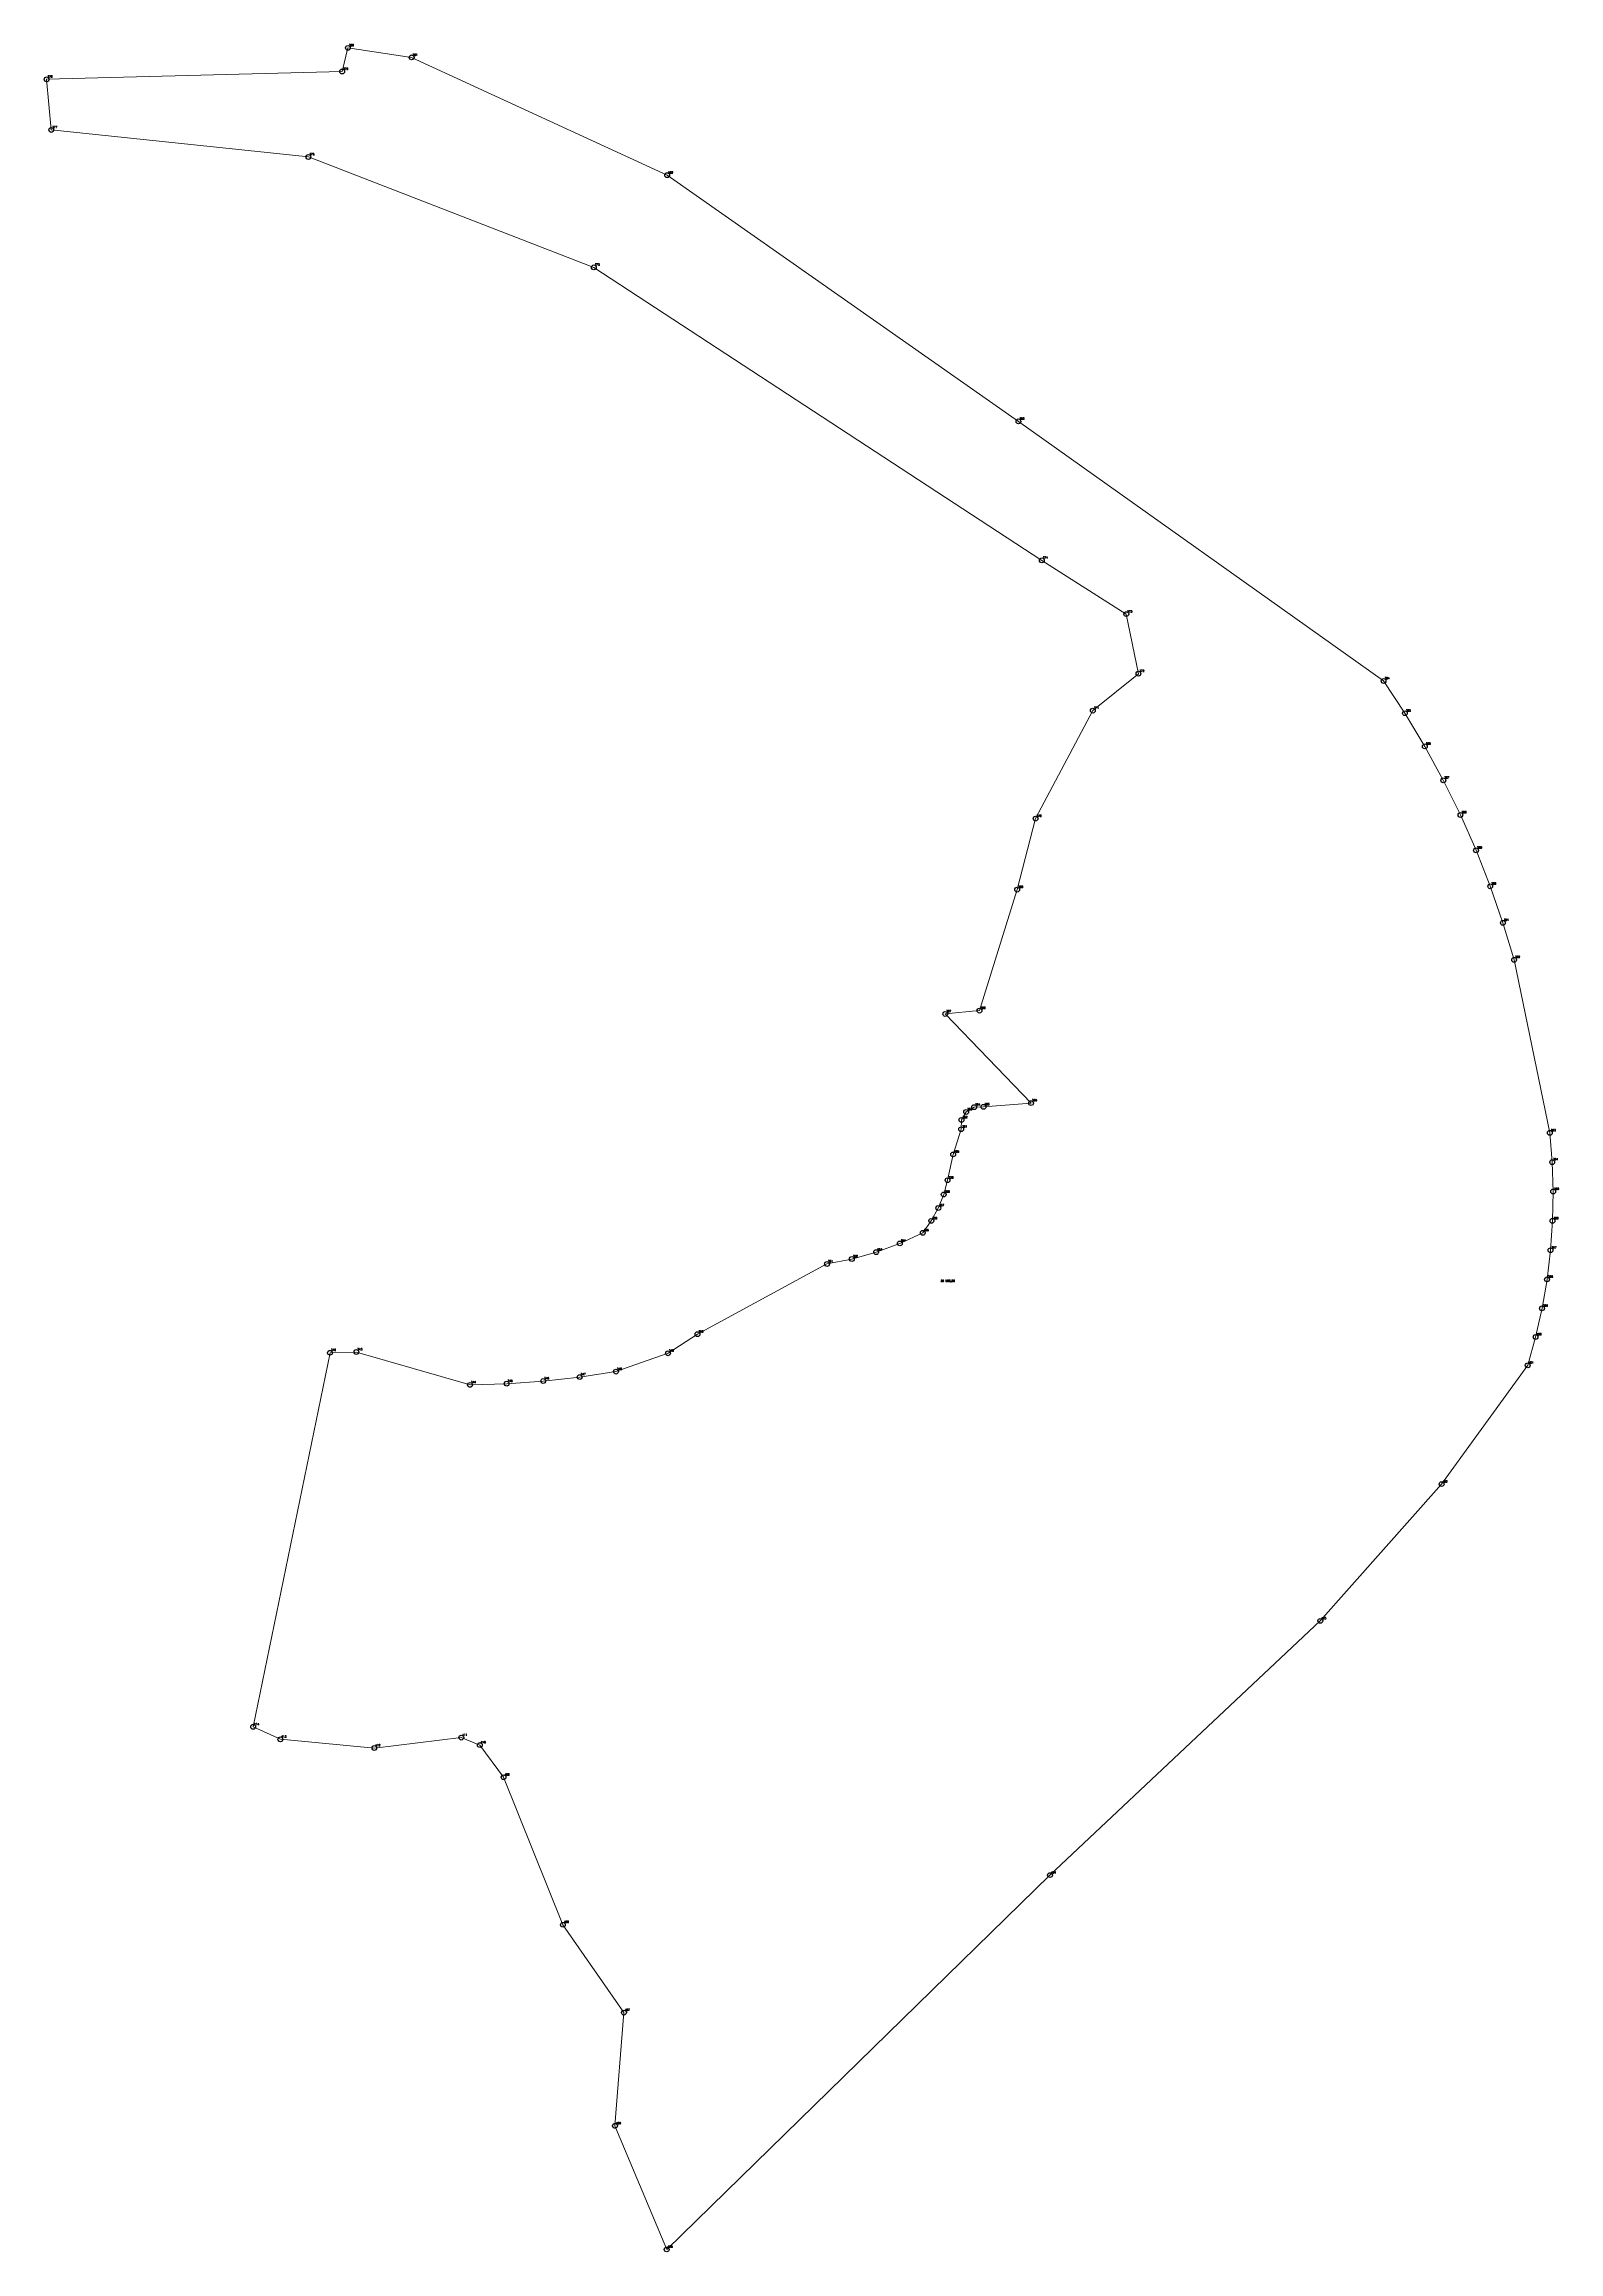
# Model space of a CAD drawing. Extents: x 1390702 to 1397851, y 355038 to 360644.
# Drawn here: x 1393640.3 to 1393875.9, y 357278.8 to 357622.4 of the extents above; entities that cross this region are included whole.
import ezdxf

# ---------------------------------------------------------------- set-up
doc = ezdxf.new("R2010")
doc.units = 0
doc.header["$PDMODE"] = 33
doc.header["$PDSIZE"] = 0.75
doc.layers.add('11 - фрагменты природного ландшафта', color=7, linetype='Continuous')
doc.styles.get("Standard").update_dxf_attribs({"font": 'simplex.shx'})

msp = doc.modelspace()

# ---------------------------------------------------------------- linework, layer by layer
at = {"layer": '11 - фрагменты природного ландшафта', "color": 7, "lineweight": 20}
msp.add_lwpolyline([(1393684.75, 357418.77), (1393688.85, 357418.89), (1393706.53, 357413.77), (1393712.23, 357413.96), (1393717.92, 357414.37), (1393723.59, 357414.99), (1393729.23, 357415.84), (1393737.33, 357418.69), (1393741.91, 357421.66), (1393762.06, 357432.59), (1393765.92, 357433.36), (1393769.7, 357434.43), (1393773.39, 357435.79), (1393776.96, 357437.43), (1393778.28, 357439.29), (1393779.37, 357441.3), (1393780.22, 357443.41), (1393780.82, 357445.62), (1393781.68, 357449.64), (1393782.93, 357453.56), (1393782.98, 357455.01), (1393783.71, 357456.25), (1393784.96, 357456.99), (1393786.4, 357457.04), (1393793.8, 357457.63), (1393780.46, 357471.5), (1393785.79, 357472.02), (1393791.65, 357490.85), (1393794.51, 357501.9), (1393803.41, 357518.71), (1393810.51, 357524.46), (1393808.62, 357533.73), (1393795.49, 357542.09), (1393725.79, 357587.69), (1393681.39, 357604.87), (1393641.39, 357609.08), (1393640.66, 357616.96), (1393686.64, 357618.17), (1393687.53, 357621.85), (1393697.45, 357620.37), (1393737.19, 357602.04), (1393791.84, 357563.72), (1393848.65, 357523.32), (1393851.96, 357518.3), (1393855.06, 357513.14), (1393857.94, 357507.86), (1393860.6, 357502.47), (1393863.03, 357496.97), (1393865.24, 357491.37), (1393867.21, 357485.69), (1393868.95, 357479.93), (1393874.5, 357453), (1393874.88, 357448.44), (1393875.02, 357443.87), (1393874.93, 357439.3), (1393874.61, 357434.73), (1393874.07, 357430.19), (1393873.29, 357425.69), (1393872.29, 357421.22), (1393871.07, 357416.82), (1393857.67, 357398.33), (1393838.8, 357377.04), (1393796.75, 357337.48), (1393737.12, 357279.22), (1393729.08, 357298.46), (1393730.47, 357316.08), (1393720.98, 357329.75), (1393711.75, 357352.71), (1393708.05, 357357.71), (1393705.17, 357358.88), (1393691.65, 357357.26), (1393677.03, 357358.61), (1393672.8, 357360.56), (1393684.75, 357418.77)], close=True, dxfattribs=at)
at = {"layer": '11 - фрагменты природного ландшафта'}
for p in [(1393687.53, 357621.85), (1393697.45, 357620.37), (1393640.66, 357616.96), (1393686.64, 357618.17), (1393641.39, 357609.08), (1393681.39, 357604.87), (1393737.19, 357602.04), (1393725.79, 357587.69), (1393791.84, 357563.72), (1393795.49, 357542.09), (1393808.62, 357533.73), (1393810.51, 357524.46), (1393848.65, 357523.32), (1393803.41, 357518.71), (1393851.96, 357518.3), (1393855.06, 357513.14), (1393857.94, 357507.86), (1393794.51, 357501.9), (1393860.6, 357502.47), (1393863.03, 357496.97), (1393791.65, 357490.85), (1393865.24, 357491.37), (1393867.21, 357485.69), (1393868.95, 357479.93), (1393780.46, 357471.5), (1393785.79, 357472.02), (1393783.71, 357456.25), (1393784.96, 357456.99), (1393786.4, 357457.04), (1393793.8, 357457.63), (1393782.93, 357453.56), (1393782.98, 357455.01), (1393874.5, 357453), (1393781.68, 357449.64), (1393780.82, 357445.62), (1393874.88, 357448.44), (1393780.22, 357443.41), (1393875.02, 357443.87), (1393778.28, 357439.29), (1393779.37, 357441.3), (1393874.93, 357439.3), (1393773.39, 357435.79), (1393776.96, 357437.43), (1393762.06, 357432.59), (1393765.92, 357433.36), (1393769.7, 357434.43), (1393874.61, 357434.73), (1393874.07, 357430.19), (1393873.29, 357425.69), (1393741.91, 357421.66), (1393872.29, 357421.22), (1393684.75, 357418.77), (1393688.85, 357418.89), (1393737.33, 357418.69), (1393717.92, 357414.37), (1393723.59, 357414.99), (1393729.23, 357415.84), (1393871.07, 357416.82), (1393706.53, 357413.77), (1393712.23, 357413.96), (1393857.67, 357398.33), (1393838.8, 357377.04), (1393672.8, 357360.56), (1393677.03, 357358.61), (1393691.65, 357357.26), (1393705.17, 357358.88), (1393708.05, 357357.71), (1393711.75, 357352.71), (1393796.75, 357337.48), (1393720.98, 357329.75), (1393730.47, 357316.08), (1393729.08, 357298.46), (1393737.12, 357279.22)]:
    msp.add_point(p, dxfattribs=at)

# ---------------------------------------------------------------- texts
at = {"layer": '11 - фрагменты природного ландшафта', "color": 7}
for s, p in [('380', (1393687.65, 357622.12)), ('381', (1393697.58, 357620.64)), ('378', (1393640.79, 357617.23)), ('379', (1393686.77, 357618.44)), ('377', (1393641.52, 357609.35)), ('376', (1393681.52, 357605.14)), ('382', (1393737.32, 357602.31)), ('375', (1393725.92, 357587.97)), ('383', (1393791.97, 357564)), ('374', (1393795.62, 357542.36)), ('373', (1393808.75, 357534)), ('372', (1393810.64, 357524.74)), ('384', (1393848.78, 357523.6)), ('371', (1393803.54, 357518.99)), ('385', (1393852.09, 357518.57)), ('386', (1393855.18, 357513.42)), ('387', (1393858.07, 357508.14)), ('370', (1393794.64, 357502.17)), ('388', (1393860.73, 357502.74)), ('389', (1393863.16, 357497.24)), ('369', (1393791.78, 357491.12)), ('390', (1393865.37, 357491.65)), ('391', (1393867.34, 357485.97)), ('392', (1393869.08, 357480.21)), ('367', (1393780.59, 357471.77)), ('368', (1393785.92, 357472.3)), ('363', (1393783.84, 357456.53)), ('364', (1393785.09, 357457.27)), ('365', (1393786.53, 357457.31)), ('366', (1393793.93, 357457.91)), ('361', (1393783.06, 357453.84)), ('362', (1393783.11, 357455.28)), ('393', (1393874.63, 357453.27)), ('360', (1393781.81, 357449.92)), ('394', (1393875, 357448.72)), ('359', (1393780.95, 357445.89)), ('358', (1393780.35, 357443.69)), ('395', (1393875.15, 357444.14)), ('356', (1393778.41, 357439.57)), ('357', (1393779.5, 357441.57)), ('396', (1393875.06, 357439.57)), ('354', (1393773.51, 357436.07)), ('355', (1393777.09, 357437.71)), ('397', (1393874.74, 357435.01)), ('351', (1393762.19, 357432.86)), ('352', (1393766.05, 357433.64)), ('353', (1393769.83, 357434.71)), ('26 589,60', (1393779.73, 357429.81)), ('398', (1393874.2, 357430.47)), ('399', (1393873.42, 357425.96)), ('350', (1393742.04, 357421.94)), ('400', (1393872.42, 357421.5)), ('342', (1393684.88, 357419.05)), ('343', (1393688.98, 357419.16)), ('349', (1393737.46, 357418.96)), ('346', (1393718.05, 357414.64)), ('347', (1393723.72, 357415.27)), ('348', (1393729.36, 357416.11)), ('401', (1393871.19, 357417.09)), ('344', (1393706.66, 357414.04)), ('345', (1393712.36, 357414.23)), ('402', (1393857.8, 357398.6)), ('403', (1393838.93, 357377.31)), ('414', (1393672.93, 357360.84)), ('413', (1393677.16, 357358.88)), ('412', (1393691.78, 357357.54)), ('411', (1393705.3, 357359.16)), ('410', (1393708.18, 357357.99)), ('409', (1393711.88, 357352.98)), ('404', (1393796.88, 357337.75)), ('408', (1393721.11, 357330.03)), ('407', (1393730.6, 357316.35)), ('406', (1393729.21, 357298.73)), ('405', (1393737.25, 357279.5))]:
    msp.add_text(s, height=0.311, dxfattribs=at).set_placement(p)

doc.saveas('drawing.dxf')
